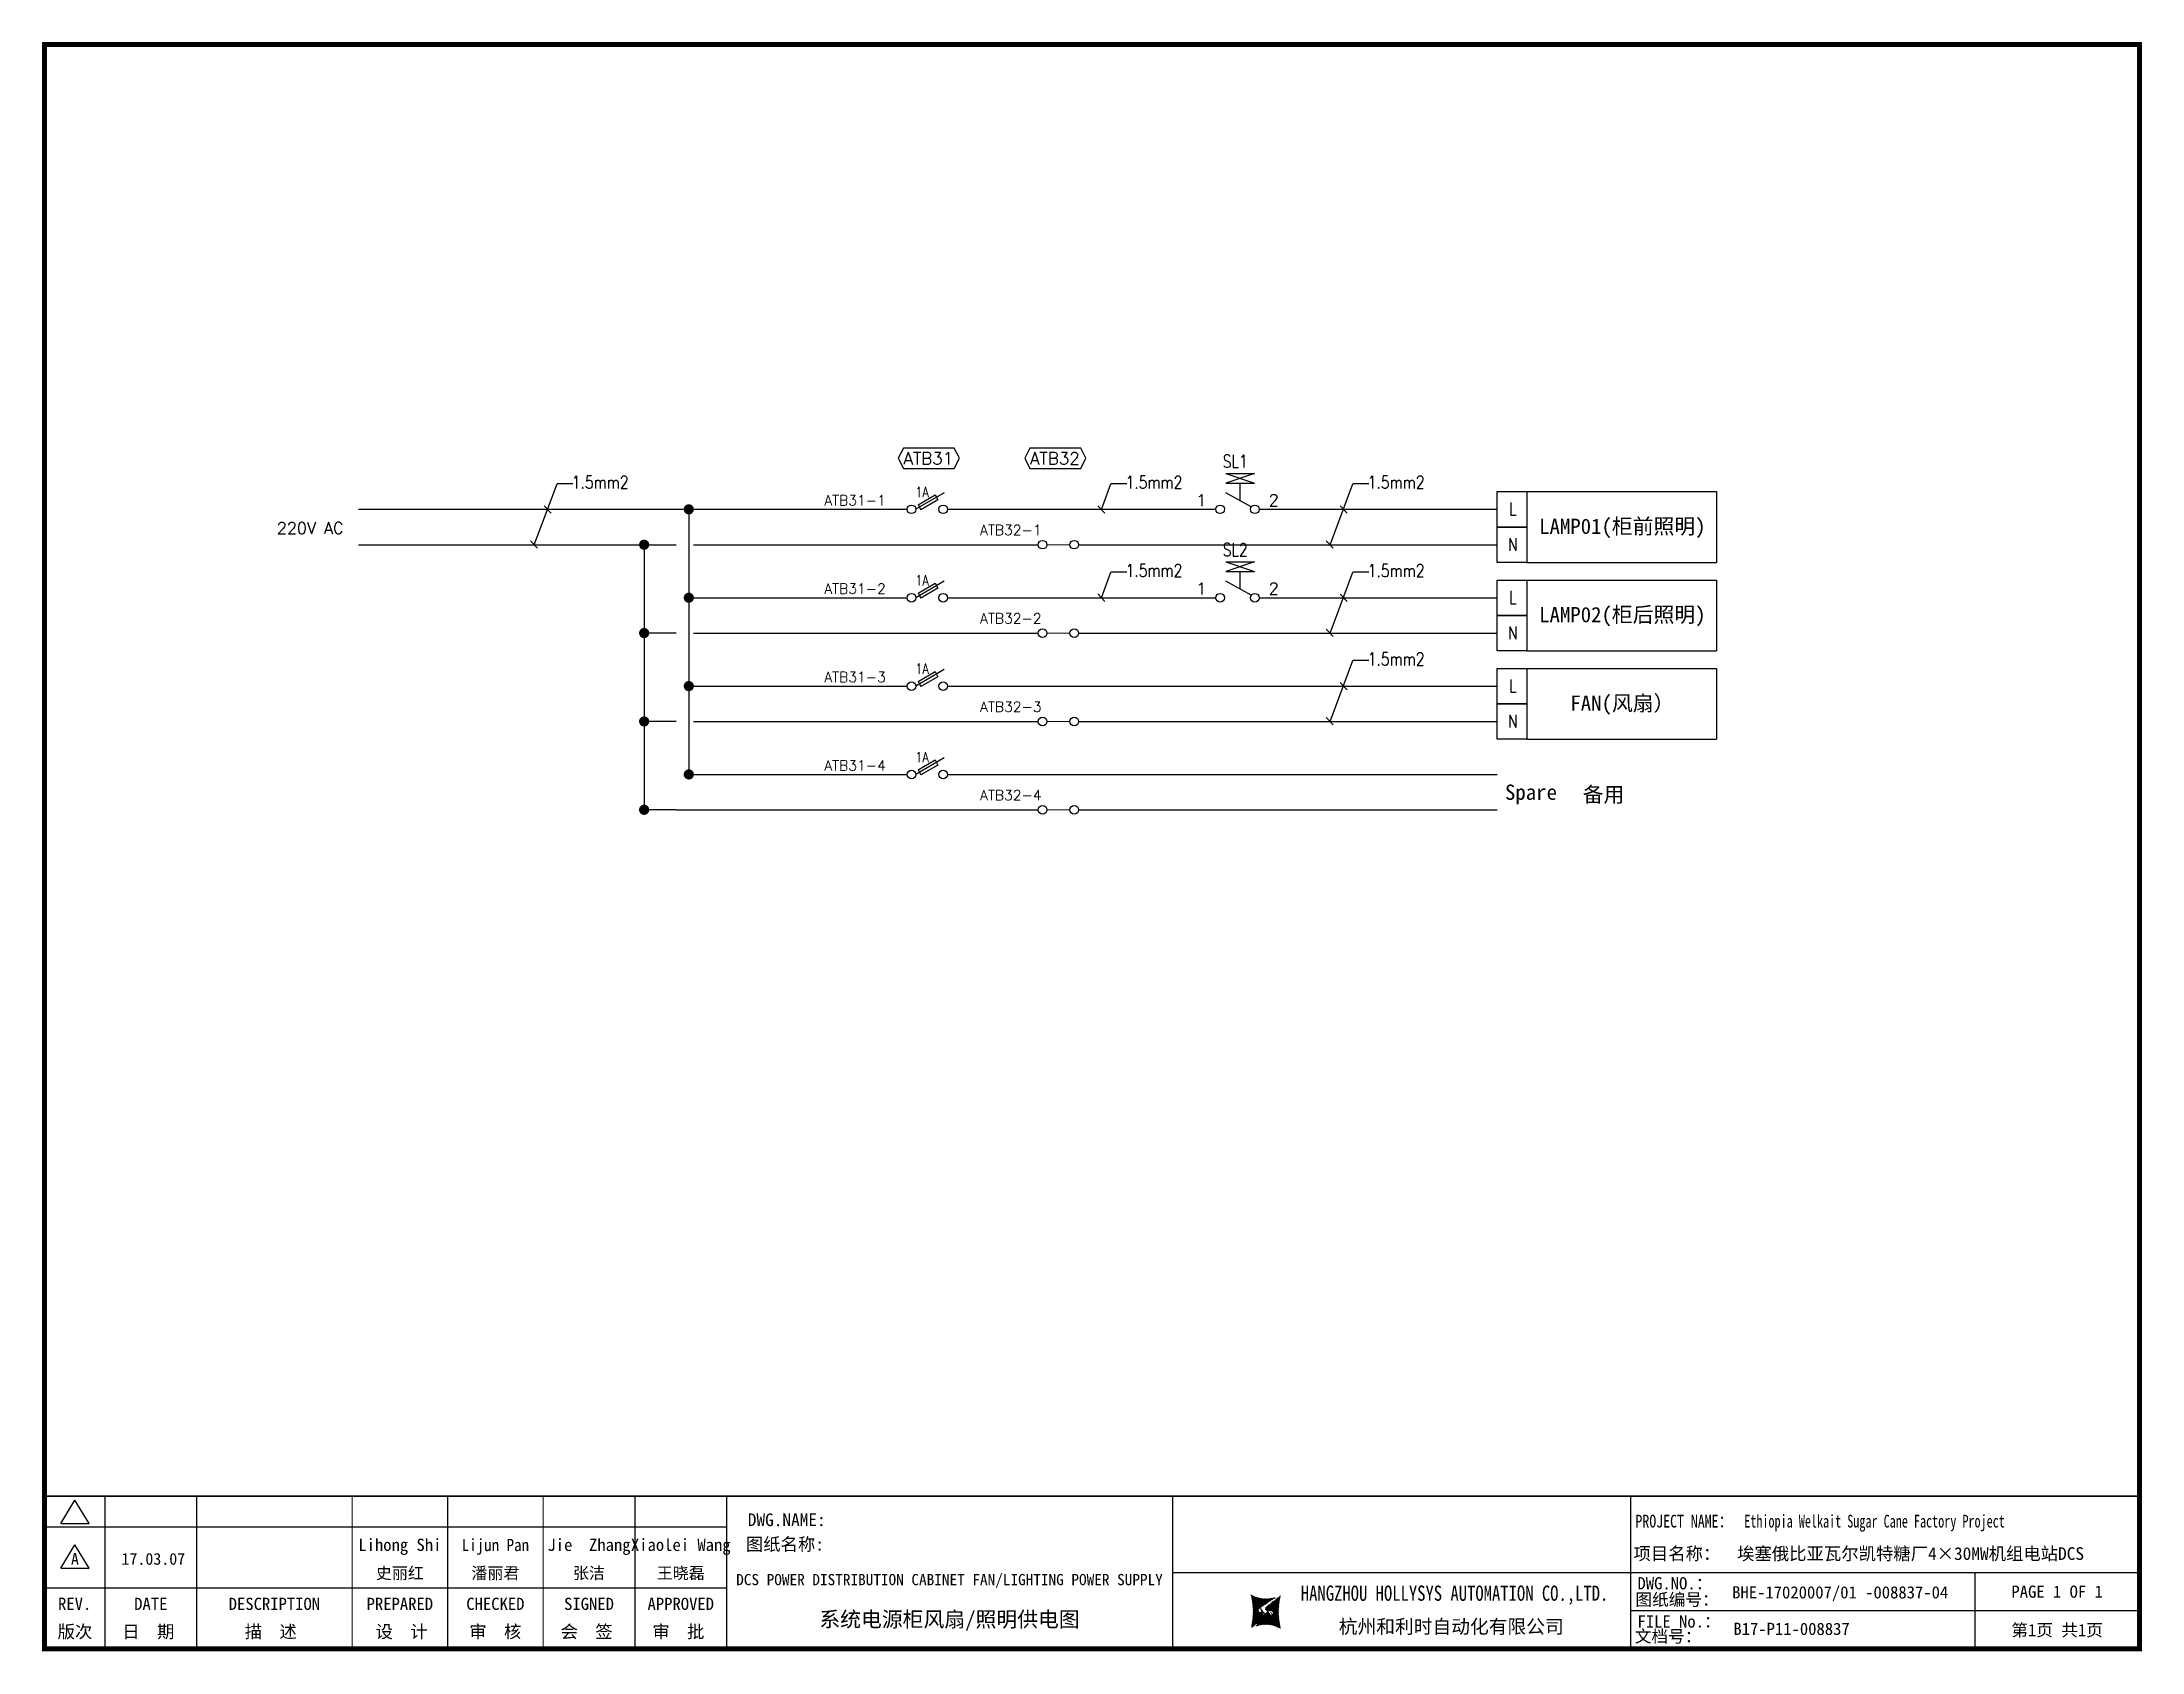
# Model space of a CAD drawing. Extents: x 81444 to 119867, y -54538 to -29386.
# Drawn here: x 86478 to 90603, y -32548 to -29386 of the extents above; entities that cross this region are included whole.
import ezdxf
from ezdxf.enums import TextEntityAlignment as Align
from ezdxf.lldxf.tags import DXFTag

# ---------------------------------------------------------------- set-up
doc = ezdxf.new("R2010")
doc.units = 0
doc.header["$LTSCALE"] = 100
doc.header["$MEASUREMENT"] = 0
for name, color, linetype in [('t', 1, 'Continuous'), ('TEXT', 7, 'Continuous'), ('WIRING', 3, 'Continuous'), ('标准图框及表格', 7, 'Continuous')]:
    doc.layers.add(name, color=color, linetype=linetype)
doc.layers.add('细实线', color=7, linetype='Continuous', lineweight=20)
doc.styles.add('HZ', font='arial.ttf', dxfattribs={"width": 0.7})
doc.styles.add('HZTXT1', font='', dxfattribs={"width": 0.8})
doc.styles.add('ROMANS', font='romans', dxfattribs={"width": 0.8, "height": 2})
doc.styles.add('SIMPLEX', font='simplex')
doc.styles.get("Standard").update_dxf_attribs({"font": ''})
doc.styles.get('HZTXT1').set_extended_font_data('SimSun')
doc.styles.get('Standard').set_extended_font_data('SimSun')
tags = doc.linetypes.add('CENTER', pattern=[2, 1.25, -0.25, 0.25, -0.25]).pattern_tags.tags
tags[10:11] = [DXFTag(74, 4), DXFTag(75, 0), DXFTag(340, '0'), DXFTag(46, 1.0), DXFTag(50, 0.0), DXFTag(44, 0.0), DXFTag(45, 0.0)]
tags[8:9] = [DXFTag(74, 4), DXFTag(75, 0), DXFTag(340, '0'), DXFTag(46, 1.0), DXFTag(50, 0.0), DXFTag(44, 0.0), DXFTag(45, 0.0)]
tags[6:7] = [DXFTag(74, 4), DXFTag(75, 0), DXFTag(340, '0'), DXFTag(46, 1.0), DXFTag(50, 0.0), DXFTag(44, 0.0), DXFTag(45, 0.0)]
tags[4:5] = [DXFTag(74, 4), DXFTag(75, 0), DXFTag(340, '0'), DXFTag(46, 1.0), DXFTag(50, 0.0), DXFTag(44, 0.0), DXFTag(45, 0.0)]
tags = doc.linetypes.add('HIDDEN', pattern=[0.375, 0.25, -0.125]).pattern_tags.tags
tags[6:7] = [DXFTag(74, 4), DXFTag(75, 0), DXFTag(340, '0'), DXFTag(46, 1.0), DXFTag(50, 0.0), DXFTag(44, 0.0), DXFTag(45, 0.0)]
tags[4:5] = [DXFTag(74, 4), DXFTag(75, 0), DXFTag(340, '0'), DXFTag(46, 1.0), DXFTag(50, 0.0), DXFTag(44, 0.0), DXFTag(45, 0.0)]
pattern_1 = [(45, (0, 0), (-0.736262898216564, 0.7362628982165641), [])]

msp = doc.modelspace()

# ---------------------------------------------------------------- texts
at = {"style": 'ROMANS', "width": 0.8}
for s, p in [('SL1', (88821.73014031237, -30209.0705146593)), ('SL2', (88821.73014031237, -30382.6488925788))]:
    msp.add_text(s, height=25, dxfattribs=at).set_placement(p, align=Align.MIDDLE)
at = {"color": 3, "lineweight": -3, "style": 'ROMANS', "width": 0.8}
for p in [(87518.48860423607, -30262.76592979285), (88606.4050320893, -30262.76592979285), (89082.11317873475, -30262.76592979285), (88606.4050320893, -30436.03683678121), (89082.11317873475, -30436.3443077123), (89082.11317873475, -30609.92268563174)]:
    msp.add_text('1.5mm2', height=25, dxfattribs=at).set_placement(p)
at = {"color": 7, "linetype": 'HIDDEN', "lineweight": -3, "style": 'SIMPLEX'}
for s, p in [('ATB31-1', (88074.85305600756, -30285.79262595463)), ('ATB32-1', (88380.89627256253, -30344.13294869419)), ('ATB31-2', (88074.85305600756, -30459.37100387407)), ('ATB32-2', (88380.89627256253, -30517.71132661369)), ('ATB31-3', (88074.85305600756, -30632.94938179358)), ('ATB32-3', (88380.89627256253, -30691.28970453314)), ('ATB31-4', (88074.85305600756, -30806.52775971302)), ('ATB32-4', (88380.89627256253, -30864.86808245258))]:
    msp.add_text(s, height=20, dxfattribs=at).set_placement(p, align=Align.MIDDLE)
at = {"linetype": 'HIDDEN', "lineweight": -3, "style": 'ROMANS'}
for s, p in [('1', (88745.25297804506, -30297.04404745125)), ('2', (88887.50866740572, -30297.04404745125)), ('1', (88745.25297804506, -30470.62242537069)), ('2', (88887.50866740572, -30470.62242537069))]:
    msp.add_text(s, height=23, dxfattribs=at).set_placement(p)
at = {"lineweight": -3, "style": 'ROMANS', "width": 0.8}
for s, p in [('L', (89367.06703901142, -30302.75635998477)), ('N', (89367.06703901142, -30372.41749841792)), ('L', (89367.06703901142, -30476.33473790421)), ('N', (89367.06703901142, -30545.99587633736)), ('L', (89367.06703901142, -30649.91311582372)), ('N', (89367.06703901142, -30719.57425425681))]:
    msp.add_text(s, height=25, dxfattribs=at).set_placement(p, align=Align.MIDDLE)
at = {"lineweight": -3, "style": 'HZTXT1'}
for s, p in [('LAMP01(柜前照明)', (89582.21774356542, -30338.49254740858)), ('LAMP02(柜后照明)', (89582.21774356542, -30512.07092532803)), ('FAN(风扇）', (89582.21774356542, -30685.64930324753)), ('Spare', (89402.6582397994, -30863.15820078938)), ('备用', (89545.25707412924, -30863.15820078938))]:
    msp.add_text(s, height=30, dxfattribs=at).set_placement(p, align=Align.MIDDLE)
at = {"linetype": 'HIDDEN', "lineweight": -3, "style": 'ROMANS'}
msp.add_text('220V AC', height=23, dxfattribs=at).set_placement((87004.51735453523, -30340.30873737915), align=Align.MIDDLE)
at = {"layer": 'TEXT', "lineweight": -3, "style": 'ROMANS'}
for s, p in [('ATB31', (88218.77592213292, -30203.3306559977)), ('ATB32', (88467.34733217806, -30203.36112527027))]:
    msp.add_text(s, height=24, dxfattribs=at).set_placement(p, align=Align.MIDDLE)
at = {"layer": 'TEXT', "color": 3, "style": 'ROMANS', "width": 0.8}
for p in [(88206.62114919847, -30279.44585506789), (88206.62114919847, -30453.02423298733), (88206.62114919847, -30626.60261090678), (88206.62114919847, -30800.18098882623)]:
    msp.add_text('1A', height=20, dxfattribs=at).set_placement(p, align=Align.CENTER)

# ---------------------------------------------------------------- blocks, each defined once
blk = doc.blocks.new('图框')
at = {"layer": '标准图框及表格'}
h = blk.add_hatch(dxfattribs=at)
h.set_pattern_fill('ANSI31', color=5, scale=8.329863809039892, style=0)
h.set_pattern_definition(pattern_1)
edge = h.paths.add_edge_path()
edge.add_arc((2399.257256036391, -2998.153851416566), 55.18534773488954, 238.1092081981581, 291.6531626184834)
edge.add_line((2419.619937407027, -3049.445018414634), (2388.525499730735, -3070.242821799802))
edge.add_arc((2238.907377712399, -3078.328790578547), 135.3602868968974, 346.3915348661821, 374.2500326978034)
edge.add_line((2370.467593623529, -3110.177132109857), (2397.50623789792, -3087.85242802291))
edge.add_line((2391.339199201146, -3080.281448750429), (2396.143986595598, -3080.898839897796))
edge.add_spline(control_points=[(2397.470018868538, -3087.887634953957), (2398.35948137939, -3087.023080631327), (2399.970992452319, -3085.456697735681), (2399.869182150054, -3081.252294174519), (2397.426500162081, -3081.012803431273), (2396.121921064187, -3080.884897048199)], knot_values=[0, 0, 0, 0, 6.844331067525468, 12.40042740766005, 18.76924275352248, 18.76924275352248, 18.76924275352248, 18.76924275352248], weights=[1, 1, 1, 1, 1, 1], degree=3, periodic=0)
edge.add_spline(control_points=[(2388.515363058686, -3070.265433304907), (2387.789374929038, -3070.86905758363), (2386.478198365832, -3071.959237952229), (2385.544096281083, -3073.38263759949), (2385.127199159644, -3074.017912079413)], knot_values=[0, 0, 0, 0, 5.253673658024614, 9.488438564008057, 9.488438564008057, 9.488438564008057, 9.488438564008057], weights=[1, 1, 1, 1, 1], degree=3, periodic=0)
edge.add_spline(control_points=[(2386.272665588534, -3072.281716856574), (2385.721471206634, -3072.905523096015), (2384.632427465753, -3074.386714445929), (2384.912828655535, -3077.72895088909), (2387.858851342782, -3079.895552619193), (2390.185443934519, -3080.145534927004), (2391.314573401905, -3080.266855002868)], knot_values=[10.66597461496156, 10.66597461496156, 10.66597461496156, 10.66597461496156, 18.97770399508879, 28.89455822145742, 41.119553648298, 52.64692538081317, 52.64692538081317, 52.64692538081317, 52.64692538081317], weights=[1, 1, 1, 1, 1, 1, 1], degree=3, periodic=0)
h = blk.add_hatch(dxfattribs=at)
h.set_pattern_fill('ANSI31', color=3, scale=8.329863809039892, style=0)
h.set_pattern_definition(pattern_1)
edge = h.paths.add_edge_path()
edge.add_line((2402.469732125144, -3075.776359090531), (2407.706041465404, -3076.440586092609))
edge.add_spline(control_points=[(2401.044493204623, -3068.769946203269), (2400.155030693568, -3069.634500525768), (2398.543519620813, -3071.200883421574), (2398.645329922932, -3075.40528698259), (2401.088011911052, -3075.644777725895), (2402.392591008975, -3075.772684108895)], knot_values=[0, 0, 0, 0, 6.844331067526932, 12.40042740766158, 18.76924275352342, 18.76924275352342, 18.76924275352342, 18.76924275352342], weights=[1, 1, 1, 1, 1, 1], degree=3, periodic=0)
edge.add_line((2428.046918449632, -3046.480449047325), (2401.008274175249, -3068.805153134272))
edge.add_spline(control_points=[(2412.625169549749, -3083.918607966574), (2413.015644598316, -3083.422785431954), (2413.86377905187, -3082.052674005965), (2413.601683417044, -3078.928630268005), (2410.655660730175, -3076.762028538062), (2408.329068138031, -3076.512046230251), (2407.199938671052, -3076.390726154226)], knot_values=[12.65408913243743, 12.65408913243743, 12.65408913243743, 12.65408913243743, 18.97770399508879, 28.89455822145742, 41.119553648298, 52.64692538081317, 52.64692538081317, 52.64692538081317, 52.64692538081317], weights=[1, 1, 1, 1, 1, 1, 1], degree=3, periodic=0)
edge.add_line((2411.626283690712, -3084.975693399283), (2412.781242849298, -3083.732051979769))
edge.add_line((2410.021343801694, -3086.399138189481), (2411.626283690712, -3084.975693399414))
edge.add_line((2378.894574665755, -3107.212562742519), (2409.989012342048, -3086.414759357351))
edge.add_arc((2399.257256036391, -3158.503729740543), 55.18534773488965, 58.10920819815809, 111.6531626184834)
edge.add_arc((2559.607134360383, -3078.328790578547), 135.360286896897, 166.3915348661823, 194.2500326978024)
at = {"color": 7}
for p, q in [((2215.642035047145, -2851.581424744189), (2215.642035047145, -3151.581424744189)), ((3115.642035047145, -2851.581424744189), (3115.642035047145, -3151.581424744189)), ((0, -2911.581424744189), (1340.158172602998, -2911.581424744189)), ((2215.642035047145, -3001.581424744189), (3115.642035047145, -3001.581424744189)), ((3115.642035047145, -3001.581424744189), (4115.642035047145, -3001.581424744189)), ((3791.785572043125, -3001.581424744189), (3791.785572043125, -3151.581424744189)), ((0, -3031.581424744189), (1340.158172602998, -3031.581424744189)), ((4115.642035047145, -3076.581424744189), (3115.642035047145, -3076.581424744189))]:
    blk.add_line(p, q, dxfattribs=at)
at = {"color": 7, "const_width": 3}
blk.add_lwpolyline([(4115.642035047145, -2851.581424744189), (0, -2851.581424744189)], dxfattribs=at)
at = {"layer": 't', "color": 7}
for p, q in [((31.94938321653171, -2904.992613363662), (59.89920926059131, -2859.122325316828)), ((87.8490353046218, -2904.992613363662), (59.89920926059131, -2859.122325316828)), ((31.94938321653171, -2904.992613363662), (87.8490353046218, -2904.992613363662)), ((31.94938321653171, -2992.977239491032), (59.89920926059131, -2947.106951444141)), ((87.8490353046218, -2992.977239491032), (59.89920926059131, -2947.106951444141)), ((31.94938321653171, -2992.977239491032), (87.8490353046218, -2992.977239491032))]:
    blk.add_line(p, q, dxfattribs=at)
at = {"layer": 't', "color": 7, "const_width": 9.61519705431492}
blk.add_lwpolyline([(4115.642035047145, -3151.581424744189), (4115.642035047145, 0), (0, 0), (0, -3151.581424744189)], close=True, dxfattribs=at)
at = {"layer": 't', "color": 7, "const_width": 2.40379926357873}
for points in [[(118.7653193609731, -2852.783324375967), (118.7653193609731, -3151.581424744189)], [(299.0502641293569, -2852.783324375967), (299.0502641293569, -3151.581424744189)], [(604.3883150879992, -2852.783324375967), (604.3883150879992, -3156.41304604568)], [(791.9882990770857, -2852.783324375967), (791.9882990770857, -3156.41304604568)], [(979.588283066143, -2852.783324375967), (979.588283066143, -3156.41304604568)], [(1159.873227834585, -2852.783324375967), (1159.873227834585, -3156.41304604568)], [(1340.158172602998, -2852.783324375967), (1340.158172602998, -3156.41304604568)]]:
    blk.add_lwpolyline(points, dxfattribs=at)
at = {"color": 7, "linetype": 'CENTER'}
for s, height, p in [('图纸编号：', 24, (3125.2212882557, -3066.664538382978)), ('杭州和利时自动化有限公司', 27, (2542.549152440595, -3121.114498389041)), ('文档号：', 24, (3124.032392707933, -3138.728717091954))]:
    blk.add_text(s, height=height, dxfattribs=at).set_placement(p)
at = {"color": 7, "flags": 8}
for tag, p, height in [('DWG.NAME:', (1381.636459220965, -2910.37952511241), 25), ('PROJECTNAME:', (3125.480185663539, -2912.807924402037), 24), ('PROJECTNAME：', (3339.10867075545, -2913.108539231762), 25), ('DWG.NO.:', (3128.186172261583, -3030.402470643486), 24), ('图纸编号', (3315.362718925957, -3052.404678158069), 24), ('FILENO.:', (3128.672545599984, -3106.104124450346), 24), ('文档号', (3317.726365529132, -3124.132485953713), 24)]:
    blk.add_attdef(tag, p, '', height=height, dxfattribs=at)
for tag, height, p in [('A', 23, (59.89920926059131, -2974.881554149018)), ('设计时间', 23, (213.8658221408186, -2974.881554149018)), ('RENLIU', 24, (698.1883070825425, -2950.380597809435)), ('SHUFENWANG', 24, (885.7882910716289, -2950.380597809435)), ('FANGHOU', 24, (1069.730755450379, -2950.380597809435)), ('DANDANLI', 24, (1250.015700218792, -2950.380597809435)), ('刘仁', 23, (698.1883070825425, -3002.188376027443)), ('王姝芬', 23, (885.7882910716289, -3002.188376027443)), ('侯方', 23, (1069.730755450379, -3002.188376027443)), ('李丹丹', 23, (1250.015700218792, -3002.188376027443)), ('#10STATIONONTROLCABINETCOVER', 30, (1777.900103825072, -3017.182374560078)), ('REV.', 24, (59.38265968048654, -3063.048954873535)), ('DATE', 24, (208.907791745165, -3063.048954873535)), ('DESCRIPTION', 24, (451.7192896086781, -3063.048954873535)), ('PREPARED', 24, (698.1883070825425, -3063.048954873535)), ('CHECKED', 24, (885.7882910716144, -3063.048954873535)), ('SIGNED', 24, (1069.730755450364, -3063.048954873535)), ('APPROVED', 24, (1250.015700218792, -3063.048954873535)), ('PAGEXOFX', 24, (3953.713803545135, -3039.081424744189)), ('图纸名称', 30, (1777.900103825072, -3094.695064044037)), ('第几页共几页', 24, (3953.713803545135, -3114.081424744189))]:
    blk.add_attdef(tag, text='', height=height, dxfattribs=at).set_placement(p, align=Align.MIDDLE)
for tag, p in [('图纸名称:', (1377.81237181677, -2965.923337057193)), ('项目名称：', (3121.562334825969, -2984.305160940257)), ('项目名称：', (3325.036680579346, -2984.305160940257))]:
    blk.add_attdef(tag, text='', height=25, dxfattribs=at).set_placement(p, align=Align.BOTTOM_LEFT)
at = {"color": 7, "width": 0.8, "flags": 8}
blk.add_attdef('HANGZHOUHOLLYSYSAUTOMATIONCO.,LTD.', text='', height=24, dxfattribs=at).set_placement((2770.082304289484, -3045.714803244191), align=Align.MIDDLE)
at = {"layer": 't', "color": 7}
for s, p in [('版次', (59.89920926059131, -3117.600441270843)), ('日  期', (204.1999693705875, -3117.600441270843)), ('描  述', (444.4895954714448, -3117.600441270843)), ('设  计', (701.4970341851513, -3117.600441270843)), ('审  核', (885.5947788425256, -3117.600441270843)), ('会  签', (1065.022933075787, -3117.600441270843)), ('审  批', (1245.3078778442, -3117.600441270843))]:
    blk.add_text(s, height=25, dxfattribs=at).set_placement(p, align=Align.MIDDLE_CENTER)
at = {"layer": '标准图框及表格', "color": 5, "style": 'HZ'}
for s, p in [('pgqh', (2373.884875617339, -3059.677228196226)), ('hollilas', (2374.051901626051, -3085.968484618272))]:
    blk.add_text(s, height=5.205656721233694, dxfattribs=at).set_placement(p)
at = {"layer": '标准图框及表格', "color": 3, "style": 'HZ'}
for s, height, p in [('auto', 8.676094535389492, (2400.907127263781, -3074.200036411981)), ('hollysys', 4.338047267694746, (2402.5381050141, -3099.731461394062))]:
    blk.add_text(s, height=height, dxfattribs=at).set_placement(p)

# ---------------------------------------------------------------- linework, layer by layer
at = {"color": 3, "lineweight": -3}
for p, q in [((88803.25864140826, -30233.09627267225), (88859.61299494942, -30233.09627267225)), ((88859.61299494942, -30233.09627267225), (88803.25864140826, -30251.91318578694)), ((88803.25864140826, -30233.09627267225), (88859.61299494942, -30251.91318578694)), ((87444.30266293944, -30372.92065000891), (87489.42395580982, -30253.56084903302)), ((87520.68267689712, -30253.56084903302), (87489.42395580982, -30253.56084903302)), ((88558.75876194294, -30303.78788520328), (88577.34038366305, -30253.56084903302)), ((88608.59910475035, -30253.56084903302), (88577.34038366305, -30253.56084903302)), ((88853.30480977314, -30298.640658395), (88803.23169374323, -30271.08634726204)), ((88803.25864140826, -30251.91318578694), (88859.61299494942, -30251.91318578694)), ((88831.43581817884, -30286.6065561395), (88831.43581817884, -30251.91318578694)), ((89007.92723743818, -30372.92065000891), (89053.0485303085, -30253.56084903302)), ((89084.3072513958, -30253.56084903302), (89053.0485303085, -30253.56084903302)), ((89394.54987135655, -30268.7602964038), (89766.91592736178, -30268.7602964038)), ((89766.91592736178, -30268.7602964038), (89766.91592736178, -30408.08257327004)), ((87463.97082355022, -30296.48601478759), (87477.71384462915, -30311.08975561896)), ((88515.83819867836, -30303.48041427219), (88515.83819867836, -30303.48041427219)), ((88515.83819867836, -30303.48041427219), (88515.83819867836, -30303.48041427219)), ((88515.83819867836, -30303.48041427219), (88515.83819867836, -30303.48041427219)), ((88551.8872514035, -30296.48601478759), (88565.63027248243, -30311.08975561896)), ((89027.59539804896, -30296.48601478759), (89041.33841912789, -30311.08975561896)), ((87437.03663282256, -30365.1995514171), (87450.7796539015, -30379.80329224847)), ((89000.6612073213, -30365.1995514171), (89014.40422840024, -30379.80329224847)), ((88558.75876194294, -30477.05879219163), (88577.34038366305, -30426.83175602138)), ((88608.59910475035, -30426.83175602138), (88577.34038366305, -30426.83175602138)), ((88803.25864140826, -30406.6746505917), (88859.61299494942, -30425.49156370639)), ((88859.61299494942, -30406.6746505917), (88803.25864140826, -30425.49156370639)), ((88803.25864140826, -30406.6746505917), (88859.61299494942, -30406.6746505917)), ((88803.25864140826, -30425.49156370639), (88859.61299494942, -30425.49156370639)), ((88831.43581817884, -30460.184934059), (88831.43581817884, -30425.49156370639)), ((89007.92723743818, -30546.49902792836), (89053.0485303085, -30427.13922695247)), ((89084.3072513958, -30427.13922695247), (89053.0485303085, -30427.13922695247)), ((89394.54987135655, -30408.08257327004), (89766.91592736178, -30408.08257327004)), ((89394.54987135655, -30442.33867432324), (89766.91592736178, -30442.33867432324)), ((89766.91592736178, -30442.33867432324), (89766.91592736178, -30581.66095118948)), ((88551.8872514035, -30469.75692177595), (88565.63027248243, -30484.36066260732)), ((88853.30480977314, -30472.21903631445), (88803.23169374323, -30444.66472518149)), ((89027.59539804896, -30470.06439270704), (89041.33841912789, -30484.66813353841)), ((89000.6612073213, -30538.77792933655), (89014.40422840024, -30553.38167016792)), ((89007.92723743818, -30720.0774058478), (89053.0485303085, -30600.71760487192)), ((89084.3072513958, -30600.71760487192), (89053.0485303085, -30600.71760487192)), ((89394.54987135655, -30581.66095118948), (89766.91592736178, -30581.66095118948)), ((89027.59539804896, -30643.64277062648), (89041.33841912789, -30658.24651145786)), ((89394.54987135655, -30615.91705224269), (89766.91592736178, -30615.91705224269)), ((89766.91592736178, -30615.91705224269), (89766.91592736178, -30755.23932910899)), ((89000.6612073213, -30712.356307256), (89014.40422840024, -30726.96004808737)), ((89394.54987135655, -30755.23932910899), (89766.91592736178, -30755.23932910899))]:
    msp.add_line(p, q, dxfattribs=at)
at = {"color": 43, "lineweight": -3}
for p, q in [((87099.39745800718, -30303.48041427219), (88177.24868205373, -30303.48041427219)), ((87748.30540822123, -30303.48041427219), (87748.30540822123, -30824.21554803053)), ((88256.40342221558, -30303.48041427219), (88783.65422869558, -30303.48041427219)), ((88868.73190499705, -30303.48041427219), (89336.49892266226, -30303.48041427219)), ((87748.30540822123, -30477.05879219163), (88177.24868205373, -30477.05879219163)), ((88256.40342221558, -30477.05879219163), (88783.65422869558, -30477.05879219163)), ((88868.73190499705, -30477.05879219163), (89336.49892266226, -30477.05879219163)), ((87748.30540822123, -30650.63717011108), (88177.24868205373, -30650.63717011108)), ((88256.40342221558, -30650.63717011108), (89336.49892266226, -30650.63717011108)), ((87748.30540822123, -30824.21554803053), (88177.24868205373, -30824.21554803053)), ((88256.40342221558, -30824.21554803053), (89336.49892266226, -30824.21554803058))]:
    msp.add_line(p, q, dxfattribs=at)
at = {"color": 5, "lineweight": -3}
for p, q in [((87099.39745800718, -30372.92065000891), (87660.59149315223, -30372.92065000891)), ((87660.59149315223, -30372.92065000891), (87660.59149315223, -30893.65578376731)), ((87757.7367711798, -30372.92065000891), (88434.87697307, -30372.92065000891)), ((88514.03171323185, -30372.92065000891), (89336.49892266226, -30372.92065000891)), ((87757.7367711798, -30546.49902792841), (88434.87697307, -30546.49902792836)), ((88514.03171323185, -30546.49902792836), (89336.49892266226, -30546.49902792841)), ((87757.7367711798, -30720.07740584786), (88434.87697307, -30720.07740584786)), ((88514.03171323185, -30720.07740584786), (89336.49892266226, -30720.07740584786)), ((87723.54521281566, -30893.65578376731), (88434.87697307, -30893.65578376731)), ((88514.03171323185, -30893.65578376734), (89336.49892266226, -30893.65578376736))]:
    msp.add_line(p, q, dxfattribs=at)
at = {"color": 5, "linetype": 'CENTER', "lineweight": -3}
for p, q in [((87660.59149315223, -30372.92065000891), (87723.54521281566, -30372.92065000891)), ((87723.54521281566, -30546.49902792841), (87660.59149315223, -30546.49902792841)), ((87723.54521281566, -30720.07740584786), (87660.59149315223, -30720.07740584786)), ((87723.54521281566, -30893.65578376731), (87660.59149315223, -30893.65578376731))]:
    msp.add_line(p, q, dxfattribs=at)
at = {"color": 3, "lineweight": -3}
for points in [[(88269.73954979665, -30183.07355788078), (88169.73954979665, -30183.07355788078), (88159.73954979665, -30203.07355788078), (88169.73954979665, -30223.07355788078), (88269.73954979665, -30223.07355788078), (88279.73954979665, -30203.07355788078), (88269.73954979665, -30183.07355788078)], [(88518.3109598418, -30183.1040271533), (88418.3109598418, -30183.1040271533), (88408.3109598418, -30203.1040271533), (88418.3109598418, -30223.1040271533), (88518.3109598418, -30223.1040271533), (88528.3109598418, -30203.1040271533), (88518.3109598418, -30183.1040271533)]]:
    msp.add_lwpolyline(points, dxfattribs=at)
for points in [[(89336.49892266226, -30268.7602964038), (89394.54987135655, -30268.7602964038), (89394.54987135655, -30338.42143483689), (89336.49892266226, -30338.42143483689)], [(89336.49892266226, -30338.42143483689), (89394.54987135655, -30338.42143483689), (89394.54987135655, -30408.08257327004), (89336.49892266226, -30408.08257327004)], [(89336.49892266226, -30442.33867432324), (89394.54987135655, -30442.33867432324), (89394.54987135655, -30511.99981275639), (89336.49892266226, -30511.99981275639)], [(89336.49892266226, -30511.99981275639), (89394.54987135655, -30511.99981275639), (89394.54987135655, -30581.66095118948), (89336.49892266226, -30581.66095118948)], [(89336.49892266226, -30615.91705224269), (89394.54987135655, -30615.91705224269), (89394.54987135655, -30685.57819067584), (89336.49892266226, -30685.57819067584)], [(89336.49892266226, -30685.57819067584), (89394.54987135655, -30685.57819067584), (89394.54987135655, -30755.23932910899), (89336.49892266226, -30755.23932910899)]]:
    msp.add_lwpolyline(points, close=True, dxfattribs=at)
at = {"color": 3, "lineweight": -3, "const_width": 10}
for points in [[(87748.30540822123, -30308.48041427219, -1), (87748.30540822123, -30298.48041427219, -1)], [(87660.59149315223, -30377.92065000891, -1), (87660.59149315223, -30367.92065000891, -1)], [(87748.30540822123, -30482.05879219163, -1), (87748.30540822123, -30472.05879219163, -1)], [(87660.59149315223, -30551.49902792841, -1), (87660.59149315223, -30541.49902792841, -1)], [(87748.30540822123, -30655.63717011108, -1), (87748.30540822123, -30645.63717011108, -1)], [(87660.59149315223, -30725.07740584786, -1), (87660.59149315223, -30715.07740584786, -1)], [(87748.30540822123, -30829.21554803053, -1), (87748.30540822123, -30819.21554803053, -1)], [(87660.59149315223, -30898.65578376731, -1), (87660.59149315223, -30888.65578376731, -1)]]:
    msp.add_lwpolyline(points, format="xyb", close=True, dxfattribs=at)
at = {"layer": 'TEXT', "color": 3}
for p, q in [((88250.07572325188, -30270.88778708021), (88194.19409531544, -30303.48041427219)), ((88198.62143703413, -30294.40723130208), (88232.04375937078, -30275.04375038362)), ((88232.04375937078, -30275.04375038362), (88237.82026844492, -30285.01428972367)), ((88198.62143703413, -30294.40723130208), (88204.39794610834, -30304.37777064207)), ((88237.82026844492, -30285.01428972367), (88204.39794610834, -30304.37777064207)), ((88250.07572325188, -30444.46616499966), (88194.19409531544, -30477.05879219163)), ((88198.62143703413, -30467.98560922152), (88232.04375937078, -30448.62212830306)), ((88198.62143703413, -30467.98560922152), (88204.39794610834, -30477.95614856152)), ((88237.82026844492, -30458.59266764312), (88204.39794610834, -30477.95614856152)), ((88232.04375937078, -30448.62212830306), (88237.82026844492, -30458.59266764312)), ((88250.07572325188, -30618.04454291911), (88194.19409531544, -30650.63717011108)), ((88198.62143703413, -30641.56398714097), (88232.04375937078, -30622.20050622251)), ((88198.62143703413, -30641.56398714097), (88204.39794610834, -30651.53452648096)), ((88237.82026844492, -30632.17104556256), (88204.39794610834, -30651.53452648096)), ((88232.04375937078, -30622.20050622251), (88237.82026844492, -30632.17104556256)), ((88250.07572325188, -30791.62292083855), (88194.19409531544, -30824.21554803053)), ((88198.62143703413, -30815.14236506042), (88232.04375937078, -30795.77888414196)), ((88198.62143703413, -30815.14236506042), (88204.39794610834, -30825.11290440041)), ((88237.82026844492, -30805.74942348201), (88204.39794610834, -30825.11290440041)), ((88232.04375937078, -30795.77888414196), (88237.82026844492, -30805.74942348201))]:
    msp.add_line(p, q, dxfattribs=at)
at = {"layer": 'WIRING', "color": 3}
for centre in [(88185.72138868461, -30303.48041427219), (88247.93071558469, -30303.48041427219), (88792.12693532647, -30303.48041427219), (88860.25919836617, -30303.48041427219), (88443.34967970088, -30372.92065000891), (88505.55900660096, -30372.92065000891), (88185.72138868461, -30477.05879219163), (88247.93071558469, -30477.05879219163), (88792.12693532647, -30477.05879219163), (88860.25919836617, -30477.05879219163), (88443.34967970088, -30546.49902792836), (88505.55900660096, -30546.49902792836), (88185.72138868461, -30650.63717011108), (88247.93071558469, -30650.63717011108), (88443.34967970088, -30720.07740584786), (88505.55900660096, -30720.07740584786), (88185.72138868461, -30824.21554803053), (88247.93071558469, -30824.21554803053), (88443.34967970088, -30893.65578376731), (88505.55900660096, -30893.65578376731)]:
    msp.add_circle(centre, 8.472706630890025, dxfattribs=at)
at = {"layer": '细实线'}
for p, q in [((88497.08629997008, -30372.92065000891), (88451.82238633177, -30372.92065000891)), ((88497.08629997008, -30546.49902792836), (88451.82238633177, -30546.49902792836)), ((88497.08629997008, -30720.07740584786), (88451.82238633177, -30720.07740584786)), ((88497.08629997008, -30893.65578376731), (88451.82238633177, -30893.65578376731))]:
    msp.add_line(p, q, dxfattribs=at)

# ---------------------------------------------------------------- block references
at = {"color": 1}
ref = msp.add_blockref('图框', (86482.51886702035, -29390.33974976701), dxfattribs=at)
ref.add_attrib('第几页共几页', '第1页 共1页', dxfattribs={"color": 7, "height": 24, "flags": 8}).set_placement((90436.23267056549, -32504.4211745112), align=Align.MIDDLE)
ref.add_attrib('图纸编号', 'BHE-17020007/01 -008837-04', (89797.8815859463, -32442.74442792507), dxfattribs={"color": 7, "height": 24, "flags": 8})
ref.add_attrib('文档号', 'B17-P11-008837', (89800.24523254948, -32514.47223572072), dxfattribs={"color": 7, "height": 24, "flags": 8})
ref.add_attrib('图纸名称', '系统电源柜风扇/照明供电图', dxfattribs={"color": 7, "height": 30, "flags": 8}).set_placement((88260.41897084542, -32485.03481381104), align=Align.MIDDLE)
ref.add_attrib('刘仁', '史丽红', dxfattribs={"color": 7, "height": 23, "flags": 8}).set_placement((87180.70717410289, -32392.52812579445), align=Align.MIDDLE)
ref.add_attrib('王姝芬', '潘丽君', dxfattribs={"color": 7, "height": 23, "flags": 8}).set_placement((87368.30715809198, -32392.52812579445), align=Align.MIDDLE)
ref.add_attrib('侯方', '张洁', dxfattribs={"color": 7, "height": 23, "flags": 8}).set_placement((87552.24962247073, -32392.52812579445), align=Align.MIDDLE)
ref.add_attrib('李丹丹', '王晓磊', dxfattribs={"color": 7, "height": 23, "flags": 8}).set_placement((87732.53456723914, -32392.52812579445), align=Align.MIDDLE)
ref.add_attrib('设计时间', '17.03.07', dxfattribs={"color": 7, "height": 23, "flags": 8}).set_placement((86696.38468916118, -32365.22130391602), align=Align.MIDDLE)
ref.add_attrib('A', 'A', dxfattribs={"color": 7, "height": 23, "flags": 8}).set_placement((86542.41807628094, -32365.22130391602), align=Align.MIDDLE)
ref.add_attrib('REV.', 'REV.', dxfattribs={"color": 7, "height": 24, "flags": 8}).set_placement((86541.90152670084, -32453.38870464054), align=Align.MIDDLE)
ref.add_attrib('DATE', 'DATE', dxfattribs={"color": 7, "height": 24, "flags": 8}).set_placement((86691.42665876551, -32453.38870464054), align=Align.MIDDLE)
ref.add_attrib('DESCRIBE', 'DESCRIPTION', dxfattribs={"color": 7, "height": 24, "flags": 8}).set_placement((86934.23815662903, -32453.38870464054), align=Align.MIDDLE)
ref.add_attrib('PREPARE', 'PREPARED', dxfattribs={"color": 7, "height": 24, "flags": 8}).set_placement((87180.70717410289, -32453.38870464054), align=Align.MIDDLE)
ref.add_attrib('VERIFY', 'CHECKED', dxfattribs={"color": 7, "height": 24, "flags": 8}).set_placement((87368.30715809196, -32453.38870464054), align=Align.MIDDLE)
ref.add_attrib('SIGN', 'SIGNED', dxfattribs={"color": 7, "height": 24, "flags": 8}).set_placement((87552.24962247071, -32453.38870464054), align=Align.MIDDLE)
ref.add_attrib('APPROVER', 'APPROVED', dxfattribs={"color": 7, "height": 24, "flags": 8}).set_placement((87732.53456723914, -32453.38870464054), align=Align.MIDDLE)
ref.add_attrib('RENLIU', 'Lihong Shi', dxfattribs={"color": 7, "height": 24, "flags": 8}).set_placement((87180.70717410289, -32340.72034757644), align=Align.MIDDLE)
ref.add_attrib('SHUFENWANG', 'Lijun Pan', dxfattribs={"color": 7, "height": 24, "width": 0.9, "flags": 8}).set_placement((87368.30715809198, -32340.72034757644), align=Align.MIDDLE)
ref.add_attrib('FANGHOU', 'Jie  Zhang', dxfattribs={"color": 7, "height": 24, "flags": 8}).set_placement((87552.24962247073, -32340.72034757644), align=Align.MIDDLE)
ref.add_attrib('DANDANLI', 'Xiaolei Wang', dxfattribs={"color": 7, "height": 24, "flags": 8}).set_placement((87732.53456723914, -32340.72034757644), align=Align.MIDDLE)
ref.add_attrib('DWG.NAME:', 'DWG.NAME:', (87864.1553262413, -32300.71927487942), dxfattribs={"color": 7, "height": 25, "flags": 8})
ref.add_attrib('#10STATIONONTROLCABINETCOVER', 'DCS POWER DISTRIBUTION CABINET FAN/LIGHTING POWER SUPPLY', dxfattribs={"color": 7, "height": 22, "flags": 8}).set_placement((88260.41897084542, -32407.52212432708), align=Align.MIDDLE)
ref.add_attrib('图纸名称:', '图纸名称:', dxfattribs={"color": 7, "height": 25, "flags": 8}).set_placement((87860.33123883713, -32356.2630868242), align=Align.BOTTOM_LEFT)
ref.add_attrib('HANGZHOUHOLLYSYSAUTOMATIONCO.,LTD', 'HANGZHOU HOLLYSYS AUTOMATION CO.,LTD.', dxfattribs={"color": 7, "height": 30, "width": 0.8, "flags": 8}).set_placement((89252.60117130983, -32436.0545530112), align=Align.MIDDLE)
ref.add_attrib('PROJECTNAME：', 'PROJECT NAME：', (89607.90528925051, -32303.44828899877), dxfattribs={"color": 7, "height": 25, "width": 0.8, "flags": 8})
ref.add_attrib('项目名称：', '项目名称：', dxfattribs={"color": 7, "height": 25, "flags": 8}).set_placement((89604.08120184632, -32374.64491070727), align=Align.BOTTOM_LEFT)
ref.add_attrib('PROJECTNAME：', 'Ethiopia Welkait Sugar Cane Factory Project', (89821.6275377758, -32303.44828899877), dxfattribs={"color": 7, "height": 25, "width": 0.7, "flags": 8})
ref.add_attrib('项目名称：', '埃塞俄比亚瓦尔凯特糖厂4×30MW机组电站DCS', dxfattribs={"color": 7, "height": 25, "flags": 8}).set_placement((89807.5555475997, -32374.64491070727), align=Align.BOTTOM_LEFT)
ref.add_attrib('PAGEXOFX', 'PAGE 1 OF 1', dxfattribs={"color": 7, "height": 24, "flags": 8}).set_placement((90436.23267056549, -32429.42117451119), align=Align.MIDDLE)
ref.add_attrib('DWG.NO.：', 'DWG.NO.：', (89611.89391564035, -32424.92829606653), dxfattribs={"color": 7, "height": 24, "flags": 8})
ref.add_attrib('FILENO.：', 'FILE No.：', (89611.89391564035, -32499.92829606653), dxfattribs={"color": 7, "height": 24, "flags": 8})

msp.set_redraw_order([(e.dxf.handle, doc.entitydb.next_handle()) for e in msp.query("TEXT MTEXT ATTDEF DIMENSION ARC_DIMENSION")])  # texts and dimensions are drawn at this point

doc.saveas('drawing.dxf')
